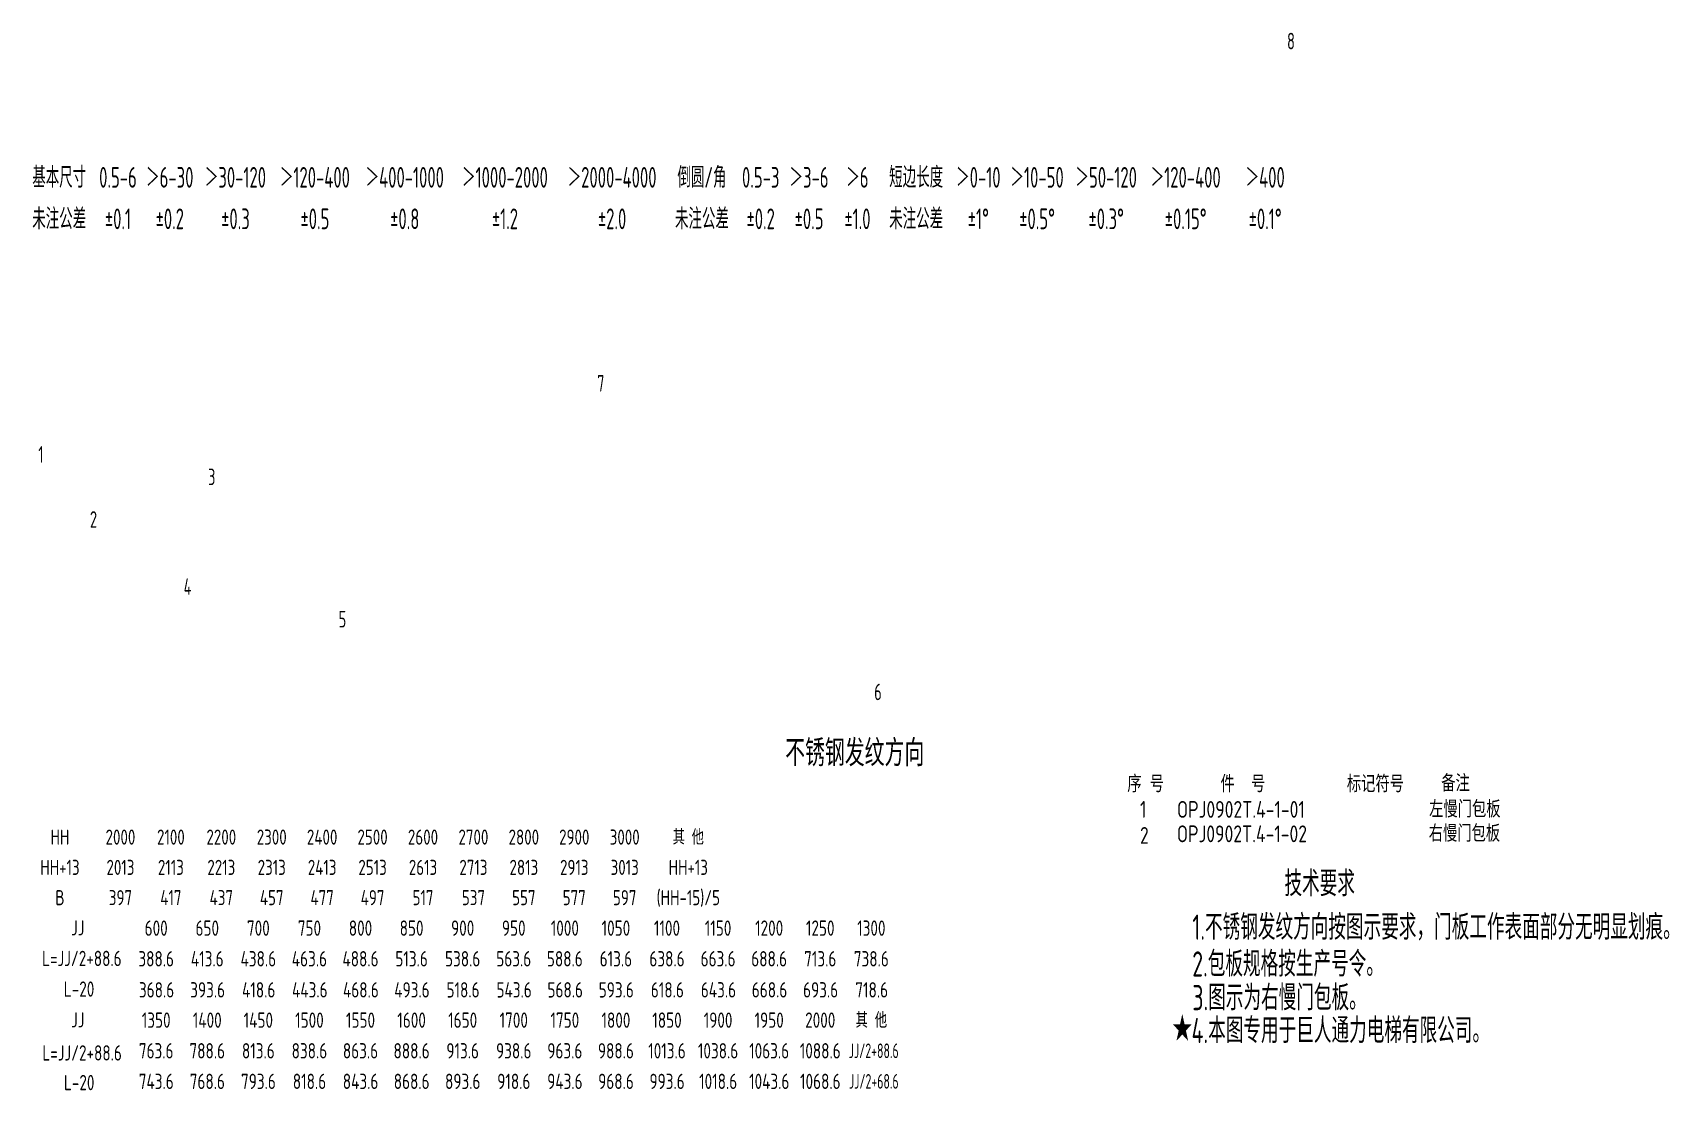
# Model space of a CAD drawing. Header units: inches. Extents: x 14216 to 120088, y -29410 to 23559.
# Drawn here: x 116735 to 119205, y 12803 to 14399 of the extents above; entities that cross this region are included whole.
import ezdxf
from ezdxf.enums import TextEntityAlignment as Align

# ---------------------------------------------------------------- set-up
doc = ezdxf.new("R2010")
doc.units = ezdxf.units.IN
doc.header["$LTSCALE"] = 0.3
doc.header["$MEASUREMENT"] = 0
doc.layers.add('2', color=2, linetype='Continuous')
doc.layers.add('2细实线', color=2, linetype='Continuous')
doc.styles.add('HZ', font='isocp2.shx', dxfattribs={"width": 0.7, "bigfont": 'hztxt.shx'})

msp = doc.modelspace()

# ---------------------------------------------------------------- texts
at = {"layer": '2', "color": 4, "style": 'HZ', "width": 0.7}
for s, p in [('8', (118628.221, 14373.705)), ('7', (117586.759, 13857.321)), ('1', (116743.272, 13750.048)), ('3', (116999.445, 13716.217)), ('2', (116821.122, 13651.943)), ('4', (116962.629, 13550.632)), ('5', (117196.592, 13501.482)), ('6', (118005.014, 13391.771))]:
    msp.add_text(s, height=25, dxfattribs=at).set_placement(p)
at = {"layer": '2', "color": 6, "style": 'HZ'}
for s, height, width, p in [('不锈钢发纹方向', 40, 0.75, (117870.606, 13292.165)), ('技术要求', 38, 0.7, (118624.342, 13096.036)), ('1.不锈钢发纹方向按图示要求，门板工作表面部分无明显划痕。', 38, 0.7, (118485.412, 13030.348)), ('2.包板规格按生产号令。', 38, 0.7, (118485.178, 12974.778)), ('3.图示为右慢门包板。', 38, 0.7, (118485.363, 12923.916)), ('4.本图专用于巨人通力电梯有限公司。', 38, 0.7, (118484.127, 12874.418))]:
    msp.add_text(s, height=height, dxfattribs=dict(at, width=width)).set_placement(p)
at = {"layer": '2', "style": 'HZ'}
for s, height, width, p in [('序 号', 25.3635, 0.85, (118387.143, 13252.856)), ('件  号', 25.3635, 0.85, (118527.715, 13252.856)), ('标记符号', 25.3635, 0.85, (118718.539, 13252.831)), ('备注', 25.3635, 0.85, (118860.983, 13253.975)), ('左慢门包板', 25.3635, 0.85, (118842.773, 13214.725)), ('1', 25.364, 0.85, (118406.186, 13214.286)), ('OPJ0902T.4-1-01', 25.36355, 0.85, (118462.188, 13214.286)), ('2 ', 25.3635, 0.85, (118406.248, 13175.041)), ('OPJ0902T.4-1-02', 25.36355, 0.85, (118462, 13177.434)), ('右慢门包板', 25.3635, 0.85, (118842.137, 13178.131)), ('★', 38, 0.8, (118454.927, 12877.044))]:
    msp.add_text(s, height=height, dxfattribs=dict(at, width=width)).set_placement(p)
at = {"layer": '2细实线', "linetype": 'ByBlock', "style": 'HZ', "width": 0.65}
for s, p in [('基本尺寸', (116774.75, 14180.614)), ('0.5-6', (116863.428, 14180.614)), ('＞6-30', (116941.673, 14180.614)), ('＞30-120', (117040.783, 14180.614)), ('＞120-400', (117160.759, 14180.614)), ('＞400-1000', (117296.383, 14180.614)), ('＞1000-2000', (117447.657, 14180.614)), ('＞2000-4000', (117609.363, 14180.614)), ('倒圆/角', (117744.987, 14180.614)), ('0.5-3', (117833.665, 14180.614)), ('＞3-6', (117906.693, 14180.614)), ('＞6', (117979.722, 14180.614)), ('短边长度', (118068.4, 14180.614)), ('＞0-10', (118162.293, 14180.614)), ('＞10-50', (118250.971, 14180.614)), ('＞50-120', (118355.298, 14180.614)), ('＞120-400', (118475.273, 14180.614)), ('＞400', (118595.249, 14180.614)), ('未注公差', (116774.75, 14118.018)), ('%%p0.1', (116863.428, 14118.018)), ('%%p0.2', (116941.673, 14118.018)), ('%%p0.3', (117040.783, 14118.018)), ('%%p0.5', (117160.759, 14118.018)), ('%%p0.8', (117296.383, 14118.018)), ('%%p1.2', (117447.657, 14118.018)), ('%%p2.0', (117609.363, 14118.018)), ('未注公差', (117744.987, 14118.018)), ('%%p0.2', (117833.665, 14118.018)), ('%%p0.5', (117906.693, 14118.018)), ('%%p1.0', (117979.722, 14118.018)), ('未注公差', (118068.4, 14118.018)), ('%%p1%%d', (118162.293, 14118.018)), ('%%p0.5%%d', (118250.971, 14118.018)), ('%%p0.3%%d', (118355.298, 14118.018)), ('%%p0.15%%d', (118475.273, 14118.018)), ('%%p0.1%%d', (118595.249, 14118.018))]:
    msp.add_text(s, height=31.298, dxfattribs=at).set_placement(p, align=Align.MIDDLE_CENTER)
at = {"layer": '2细实线', "style": 'HZ'}
for s, height, width, p in [('HH', 22.8352, 0.8, (116775.857, 13185.169)), ('2000', 22.8352, 0.8, (116867.198, 13185.169)), ('2100', 22.8352, 0.8, (116943.316, 13185.169)), ('2200', 22.8352, 0.8, (117019.433, 13185.169)), ('2300', 22.8352, 0.8, (117095.551, 13185.169)), ('2400', 22.8352, 0.8, (117171.668, 13185.169)), ('2500', 22.8352, 0.8, (117247.786, 13185.169)), ('2600', 22.8352, 0.8, (117323.903, 13185.169)), ('2700', 22.8352, 0.8, (117400.021, 13185.169)), ('2800', 22.8352, 0.8, (117476.138, 13185.169)), ('2900', 22.8352, 0.8, (117552.256, 13185.169)), ('3000', 22.8352, 0.8, (117628.373, 13185.169)), ('其 他', 22.8352, 0.8, (117724.391, 13185.169)), ('HH+13', 22.8352, 0.8, (116775.857, 13139.498)), ('2013', 22.8352, 0.8, (116867.198, 13139.498)), ('2113', 22.8352, 0.8, (116943.316, 13139.498)), ('2213', 22.8352, 0.8, (117019.433, 13139.498)), ('2313', 22.8352, 0.8, (117095.551, 13139.498)), ('2413', 22.8352, 0.8, (117171.668, 13139.498)), ('2513', 22.8352, 0.8, (117247.786, 13139.498)), ('2613', 22.8352, 0.8, (117323.903, 13139.498)), ('2713', 22.8352, 0.8, (117400.021, 13139.498)), ('2813', 22.8352, 0.8, (117476.138, 13139.498)), ('2913', 22.8352, 0.8, (117552.256, 13139.498)), ('3013', 22.8352, 0.8, (117628.373, 13139.498)), ('HH+13', 22.8352, 0.8, (117724.391, 13139.498)), ('B', 22.835, 0.8, (116775.857, 13093.828)), ('397', 22.8352, 0.8, (116867.198, 13093.828)), ('417', 22.8352, 0.8, (116943.316, 13093.828)), ('437', 22.8352, 0.8, (117019.433, 13093.828)), ('457', 22.8352, 0.8, (117095.551, 13093.828)), ('477', 22.8352, 0.8, (117171.668, 13093.828)), ('497', 22.8352, 0.8, (117247.786, 13093.828)), ('517', 22.8352, 0.8, (117323.903, 13093.828)), ('537', 22.8352, 0.8, (117400.021, 13093.828)), ('557', 22.8352, 0.8, (117476.138, 13093.828)), ('577', 22.8352, 0.8, (117552.256, 13093.828)), ('597', 22.8352, 0.8, (117628.373, 13093.828)), ('(HH-15)/5', 22.8352, 0.8, (117724.391, 13093.828)), ('JJ', 23.1336, 0.8, (116802.716, 13048.374)), ('600', 23.1336, 0.8, (116921.116, 13047.859)), ('650', 23.1336, 0.8, (116998.228, 13047.859)), ('700', 23.1336, 0.8, (117075.34, 13047.859)), ('750', 23.1336, 0.8, (117152.452, 13047.859)), ('800', 23.1336, 0.8, (117229.564, 13047.859)), ('850', 23.1336, 0.8, (117306.676, 13047.859)), ('900', 23.1336, 0.8, (117383.788, 13047.859)), ('950', 23.1336, 0.8, (117460.9, 13047.859)), ('1000', 23.1336, 0.8, (117538.012, 13047.859)), ('1050', 23.1336, 0.8, (117615.124, 13047.859)), ('1100', 23.1336, 0.8, (117692.236, 13047.859)), ('1150', 23.1336, 0.8, (117769.348, 13047.859)), ('1200', 23.1336, 0.8, (117846.46, 13047.859)), ('1250', 23.1336, 0.8, (117923.572, 13047.859)), ('1300', 23.1336, 0.8, (118000.684, 13047.859)), ('L=JJ/2+88.6', 23.1336, 0.8, (116808.93, 13002.109)), ('388.6', 23.1336, 0.8, (116921.116, 13001.592)), ('413.6', 23.1336, 0.8, (116998.228, 13001.592)), ('438.6', 23.1336, 0.8, (117075.34, 13001.592)), ('463.6', 23.1336, 0.8, (117152.452, 13001.592)), ('488.6', 23.1336, 0.8, (117229.564, 13001.592)), ('513.6', 23.1336, 0.8, (117306.676, 13001.592)), ('538.6', 23.1336, 0.8, (117383.788, 13001.592)), ('563.6', 23.1336, 0.8, (117460.9, 13001.592)), ('588.6', 23.1336, 0.8, (117538.012, 13001.592)), ('613.6', 23.1336, 0.8, (117615.124, 13001.592)), ('638.6', 23.1336, 0.8, (117692.236, 13001.592)), ('663.6', 23.1336, 0.8, (117769.348, 13001.592)), ('688.6', 23.1336, 0.8, (117846.46, 13001.592)), ('713.6', 23.1336, 0.8, (117923.572, 13001.592)), ('738.6', 23.1336, 0.8, (118000.684, 13001.592)), ('L-20', 23.1336, 0.8, (116804.726, 12955.874)), ('368.6', 23.1336, 0.8, (116921.693, 12954.724)), ('393.6', 23.1336, 0.8, (116998.805, 12954.724)), ('418.6', 23.1336, 0.8, (117075.917, 12954.724)), ('443.6', 23.1336, 0.8, (117153.029, 12954.724)), ('468.6', 23.1336, 0.8, (117230.141, 12954.724)), ('493.6', 23.1336, 0.8, (117307.253, 12954.724)), ('518.6', 23.1336, 0.8, (117384.365, 12954.724)), ('543.6', 23.1336, 0.8, (117461.477, 12954.724)), ('568.6', 23.1336, 0.8, (117538.589, 12954.724)), ('593.6', 23.1336, 0.8, (117615.701, 12954.724)), ('618.6', 23.1336, 0.8, (117692.813, 12954.724)), ('643.6', 23.1336, 0.8, (117769.925, 12954.724)), ('668.6', 23.1336, 0.8, (117847.037, 12954.724)), ('693.6', 23.1336, 0.8, (117924.149, 12954.724)), ('718.6', 23.1336, 0.8, (118001.261, 12954.724)), ('JJ', 23.1336, 0.8, (116802.716, 12909.54)), ('1350', 23.1336, 0.8, (116921.116, 12909.024)), ('1400', 23.1336, 0.8, (116998.228, 12909.024)), ('1450', 23.1336, 0.8, (117075.34, 12909.024)), ('1800', 23.1336, 0.8, (117615.124, 12909.024)), ('1850', 23.1336, 0.8, (117692.236, 12909.024)), ('其 他', 23.1336, 0.8, (118000.684, 12909.024)), ('1500', 23.1336, 0.8, (117152.452, 12909.024)), ('1550', 23.1336, 0.8, (117229.564, 12909.024)), ('1600', 23.1336, 0.8, (117306.676, 12909.024)), ('1650', 23.1336, 0.8, (117383.788, 12909.024)), ('1700', 23.1336, 0.8, (117460.9, 12909.024)), ('1750', 23.1336, 0.8, (117538.012, 12909.024)), ('1900', 23.1336, 0.8, (117769.348, 12909.024)), ('1950', 23.1336, 0.8, (117846.46, 12909.024)), ('2000', 23.1336, 0.8, (117923.572, 12909.024)), ('763.6', 23.1336, 0.8, (116921.116, 12862.757)), ('788.6', 23.1336, 0.8, (116998.228, 12862.757)), ('813.6', 23.1336, 0.8, (117075.34, 12862.757)), ('838.6', 23.1336, 0.8, (117152.452, 12862.757)), ('863.6', 23.1336, 0.8, (117229.564, 12862.757)), ('888.6', 23.1336, 0.8, (117306.676, 12862.757)), ('913.6', 23.1336, 0.8, (117383.788, 12862.757)), ('938.6', 23.1336, 0.8, (117460.9, 12862.757)), ('963.6', 23.1336, 0.8, (117538.012, 12862.757)), ('988.6', 23.1336, 0.8, (117615.124, 12862.757)), ('1013.6', 23.1336, 0.8, (117692.236, 12862.757)), ('1038.6', 23.1336, 0.8, (117769.348, 12862.757)), ('1063.6', 23.1336, 0.8, (117846.46, 12862.757)), ('1088.6', 23.1336, 0.8, (117923.572, 12862.757)), ('JJ/2+88.6', 22.176, 0.65, (118004.304, 12862.757)), ('L=JJ/2+88.6', 23.1336, 0.8, (116809.301, 12859.547)), ('L-20', 23.1336, 0.8, (116804.9, 12814.795)), ('743.6', 23.1336, 0.8, (116921.23, 12816.635)), ('768.6', 23.1336, 0.8, (116998.342, 12816.635)), ('793.6', 23.1336, 0.8, (117075.454, 12816.635)), ('818.6', 23.1336, 0.8, (117152.566, 12816.635)), ('843.6', 23.1336, 0.8, (117229.678, 12816.635)), ('868.6', 23.1336, 0.8, (117306.79, 12816.635)), ('893.6', 23.1336, 0.8, (117383.902, 12816.635)), ('918.6', 23.1336, 0.8, (117461.014, 12816.635)), ('943.6', 23.1336, 0.8, (117538.126, 12816.635)), ('968.6', 23.1336, 0.8, (117615.238, 12816.635)), ('993.6', 23.1336, 0.8, (117692.35, 12816.635)), ('1018.6', 23.1336, 0.8, (117769.462, 12816.635)), ('1043.6', 23.1336, 0.8, (117846.574, 12816.635)), ('1068.6', 23.1336, 0.8, (117923.686, 12816.635)), ('JJ/2+68.6', 22.176, 0.65, (118004.418, 12816.635))]:
    msp.add_text(s, height=height, dxfattribs=dict(at, width=width)).set_placement(p, align=Align.MIDDLE_CENTER)

doc.saveas('drawing.dxf')
